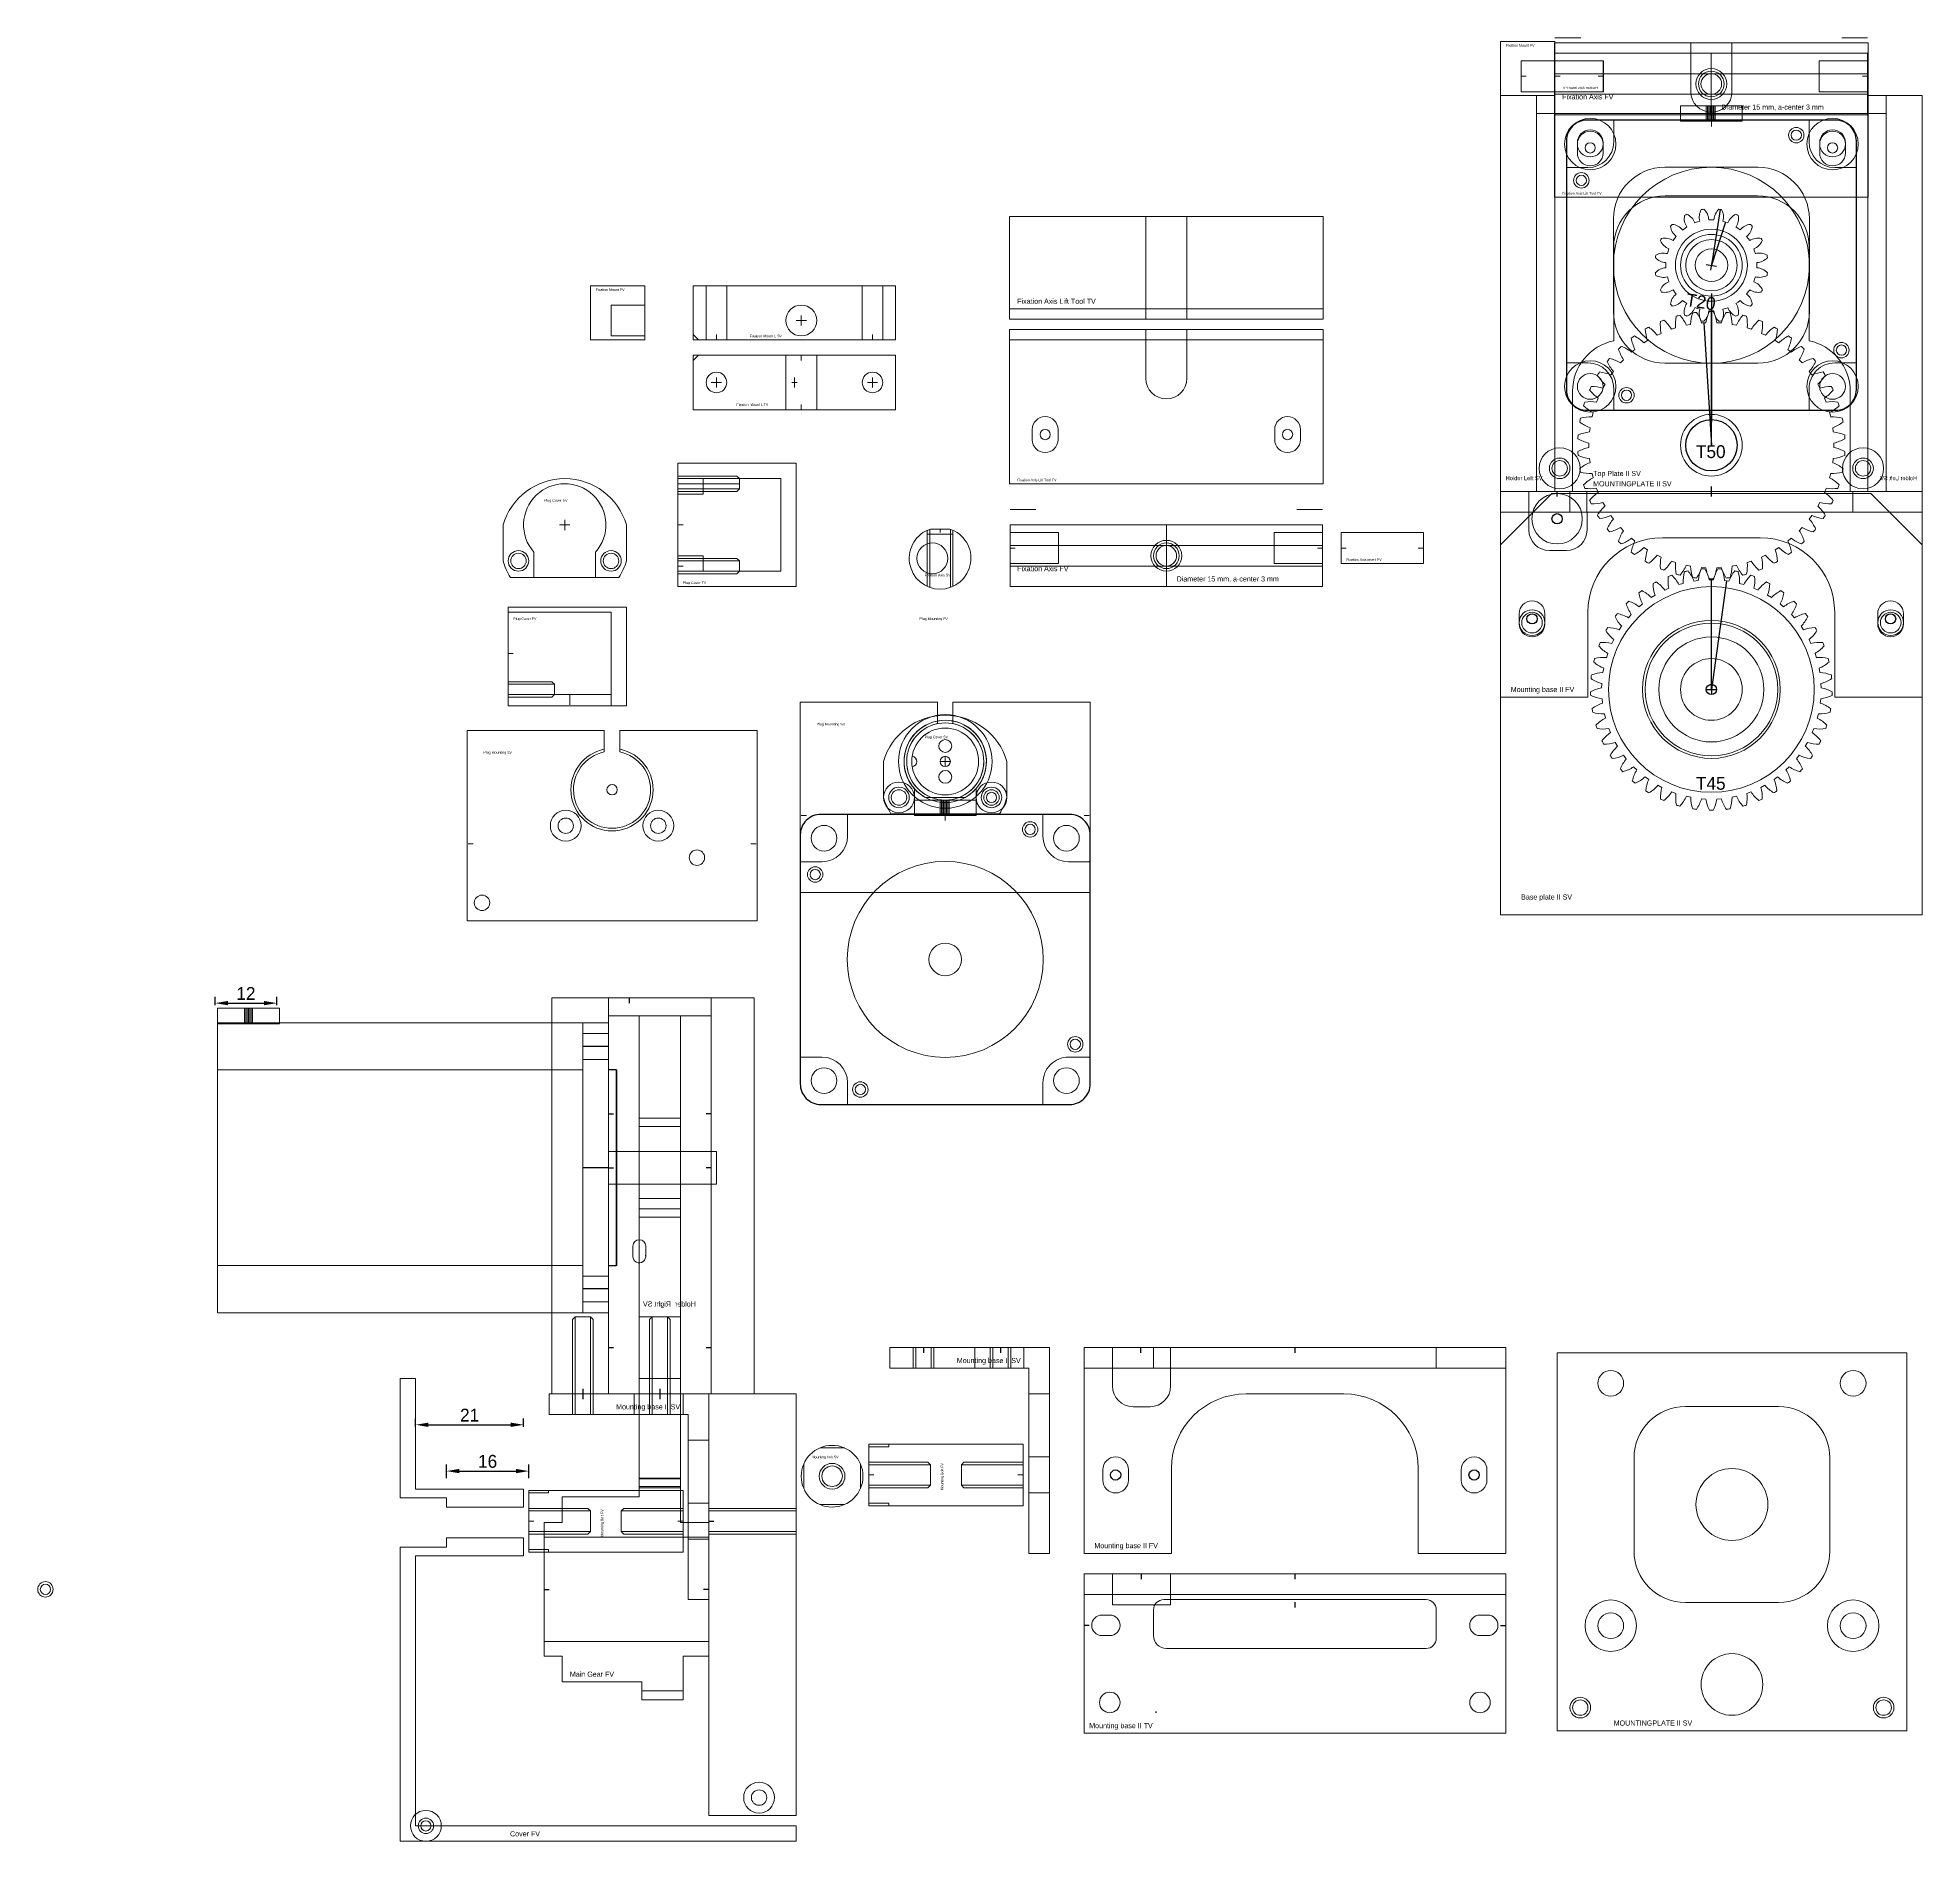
# Model space of a CAD drawing. Header units: millimetres. Extents: x -76 to 528, y -3 to 636.
# Drawn here: x -75.5 to 291, y -3 to 347.8 of the extents above; entities that cross this region are included whole.
import ezdxf

# ---------------------------------------------------------------- set-up
doc = ezdxf.new("R2010")
doc.units = ezdxf.units.MM
for name, color, linetype in [('Dim', 1, 'Continuous'), ('Hulplijn', 3, 'Continuous'), ('Text', 7, 'Continuous')]:
    doc.layers.add(name, color=color, linetype=linetype)
for name, color, linetype, lineweight in [('Inner', 8, 'Continuous', 9), ('Main', 7, 'Continuous', 20), ('Screw', 7, 'Continuous', 20), ('Screw Inner', 8, 'Continuous', 9)]:
    doc.layers.add(name, color=color, linetype=linetype, lineweight=lineweight)
doc.dimstyles.new('ISO-25', dxfattribs={"dimtxt": 2.5, "dimasz": 2.5, "dimexe": 1.25, "dimexo": 0.625, "dimtad": 1, "dimtxsty": 'Standard', "dimcen": 2.5, "dimadec": 0, "dimazin": 0, "dimtfac": 1, "dimtmove": 0, "dimatfit": 3, "dimfxl": 1, "dimarcsym": 0})

# ---------------------------------------------------------------- blocks, each defined once
blk = doc.blocks.new('NEMA 23 STEPPER FV')
at = {"layer": 'Hulplijn'}
for p, q in [((0, 23.57), (5, 23.57)), ((0, 0), (5, 0)), ((0, -23.57), (5, -23.57))]:
    blk.add_line(p, q, dxfattribs=at)
at = {"layer": 'Inner'}
for p, q in [((0, 26.07), (5, 26.07)), ((0, 21.07), (5, 21.07)), ((0, -21.07), (5, -21.07)), ((0, -26.07), (5, -26.07))]:
    blk.add_line(p, q, dxfattribs=at)
at = {"layer": 'Main'}
for p, q in [((5, 28.2), (5, -28.2)), ((5, 19), (76, 19)), ((5, -19), (76, -19)), ((69.25, -28), (69.25, -31)), ((69.5, -28), (69.5, -31)), ((69.75, -28), (69.75, -31)), ((70, -28), (70, -29)), ((76, -28), (70, -28)), ((70, -28), (70, -31)), ((70.25, -28), (70.25, -31)), ((70.5, -28), (70.5, -31)), ((70.75, -28), (70.75, -31)), ((76, -29), (76, -28))]:
    blk.add_line(p, q, dxfattribs=at)
for points in [[(0, -28.2), (76, -28.2), (76, 28.2), (0, 28.2)], [(-1.6, -19.05), (0, -19.05), (0, 19.05), (-1.6, 19.05)], [(-21, -3.175), (0, -3.175), (0, 3.175), (-21, 3.175)], [(76, -31), (64, -31), (64, -28), (76, -28)]]:
    blk.add_lwpolyline(points, close=True, dxfattribs=at)
blk = doc.blocks.new('MAIN GEAR FV')
at = {"layer": 'Hulplijn'}
for p, q in [((0, 13.24), (1, 13.24)), ((-32, 0), (-31, 0)), ((0, 0), (-1, 0))]:
    blk.add_line(p, q, dxfattribs=at)
at = {"layer": 'Inner'}
for p, q in [((-5.5, 19.74), (-13.5, 19.74)), ((-32, 10.15), (0, 10.15)), ((-32, -10.15), (0, -10.15)), ((-13, -19.74), (-5, -19.74))]:
    blk.add_line(p, q, dxfattribs=at)
at = {"layer": 'Main'}
for p, q in [((0, 13), (0, 38)), ((0, 38), (17, 38)), ((17, 38), (17, -44)), ((-13.5, 21.5), (-13.5, 18)), ((-5.5, 21.5), (-13.5, 21.5)), ((-5.5, 21.5), (-5.5, 13)), ((-28.5, 18), (-28.5, 13)), ((-13.5, 18), (-28.5, 18)), ((-32, 13), (-32, -13)), ((-28.5, 13), (-32, 13)), ((0, 13), (-5.5, 13)), ((0, -13), (0, 13)), ((-32, -13), (-28.5, -13)), ((-28.5, -13), (-28.5, -18)), ((-5, -13), (-5, -21.5)), ((-5, -13), (0, -13)), ((0, -44), (0, -13)), ((-28.5, -18), (-13, -18)), ((-13, -18), (-13, -21.5)), ((-13, -21.5), (-5, -21.5)), ((17, -44), (0, -44))]:
    blk.add_line(p, q, dxfattribs=at)
at = {"layer": 'Screw Inner'}
for p, q in [((0, 15.74), (17, 15.74)), ((0, 15.24), (17, 15.24)), ((0, 11.24), (17, 11.24)), ((0, 10.74), (17, 10.74))]:
    blk.add_line(p, q, dxfattribs=at)
at = {"layer": 'Text', "insert": (-27, -16), "char_height": 1, "attachment_point": 1}
blk.add_mtext('Main Gear FV', dxfattribs=at)
blk = doc.blocks.new('T45')
at = {"layer": 'Hulplijn'}
for p, q in [((0, 0), (0, 21.34)), ((2.97, 21.13), (0, 0)), ((-1, 0), (1, 0)), ((0, 1), (0, -1))]:
    blk.add_line(p, q, dxfattribs=at)
at = {"layer": 'Main'}
for points in [[(-10.94, 18.33), (-11.68, 17.87)], [(-8.28, 19.67), (-9.07, 19.32)], [(-5.47, 20.63), (-6.3, 20.39)], [(-2.54, 21.19), (-3.4, 21.07)], [(0.43, 21.34), (-0.43, 21.34)], [(3.4, 21.07), (2.54, 21.19)], [(6.3, 20.39), (5.47, 20.63)], [(9.07, 19.32), (8.28, 19.67)], [(11.68, 17.87), (10.94, 18.33)], [(-13.39, 16.63), (-14.05, 16.07)], [(14.05, 16.07), (13.39, 16.63)], [(-17.45, 12.29), (-17.93, 11.57)], [(-15.57, 14.6), (-16.15, 13.96)], [(16.15, 13.96), (15.57, 14.6)], [(17.93, 11.57), (17.45, 12.29)], [(-18.99, 9.74), (-19.37, 8.97)], [(19.37, 8.97), (18.99, 9.74)], [(-20.94, 4.13), (-21.09, 3.28)], [(-20.16, 7.01), (-20.43, 6.18)], [(20.43, 6.18), (20.16, 7.01)], [(21.09, 3.28), (20.94, 4.13)], [(-21.31, 1.18), (-21.34, 0.31)], [(21.34, 0.31), (21.31, 1.18)], [(-21.27, -1.8), (-21.18, -2.66)], [(21.18, -2.66), (21.27, -1.8)], [(-20.81, -4.74), (-20.6, -5.58)], [(20.6, -5.58), (20.81, -4.74)], [(-19.95, -7.59), (-19.62, -8.4)], [(-18.7, -10.3), (-18.26, -11.04)], [(18.26, -11.04), (18.7, -10.3)], [(19.62, -8.4), (19.95, -7.59)], [(-17.08, -12.8), (-16.55, -13.48)], [(16.55, -13.48), (17.08, -12.8)], [(-15.14, -15.05), (-14.51, -15.65)], [(-12.89, -17.01), (-12.19, -17.52)], [(12.19, -17.52), (12.89, -17.01)], [(14.51, -15.65), (15.14, -15.05)], [(-10.4, -18.64), (-9.64, -19.05)], [(-7.71, -19.91), (-6.89, -20.2)], [(-4.86, -20.78), (-4.01, -20.96)], [(-1.92, -21.26), (-1.06, -21.32)], [(1.06, -21.32), (1.92, -21.26)], [(4.01, -20.96), (4.86, -20.78)], [(6.89, -20.2), (7.71, -19.91)], [(9.64, -19.05), (10.4, -18.64)]]:
    blk.add_lwpolyline(points, dxfattribs=at)
blk.add_circle((0, 0), 6, dxfattribs=at)
for centre, radius, start, end in [((0, 0), 23.5, 109.1266, 110.8734), ((-12.46, 17.07), 7, 28.3736, 47.1888), ((1.52, 21.08), 7, 164.8112, 183.6264), ((0, 0), 23.5, 101.1266, 102.8734), ((-9.96, 18.64), 7, 20.3736, 39.1888), ((4.44, 20.66), 7, 156.8112, 175.6264), ((0, 0), 23.5, 93.1266, 94.8734), ((-7.27, 19.84), 7, 12.3736, 31.1888), ((7.27, 19.84), 7, 148.8112, 167.6264), ((0, 0), 23.5, 85.1266, 86.8734), ((-4.44, 20.66), 7, 4.3736, 23.1888), ((9.96, 18.64), 7, 140.8112, 159.6264), ((0, 0), 23.5, 77.1266, 78.8734), ((-1.52, 21.08), 7, 356.3736, 15.1888), ((12.46, 17.07), 7, 132.8112, 151.6264), ((0, 0), 23.5, 69.1266, 70.8734), ((0, 0), 23.5, 125.1266, 126.8734), ((-7.18, 19.87), 7, 188.8112, 207.6264), ((-16.68, 12.97), 7, 44.3736, 63.1888), ((0, 0), 23.5, 117.1266, 118.8734), ((-4.35, 20.68), 7, 180.8112, 199.6264), ((-14.71, 15.17), 7, 36.3736, 55.1888), ((-1.43, 21.08), 7, 172.8112, 191.6264), ((1.43, 21.08), 7, 348.3736, 7.1888), ((14.71, 15.17), 7, 124.8112, 143.6264), ((0, 0), 23.5, 61.1266, 62.8734), ((4.35, 20.68), 7, 340.3736, 359.1888), ((16.68, 12.97), 7, 116.8112, 135.6264), ((7.18, 19.87), 7, 332.3736, 351.1888), ((0, 0), 23.5, 53.1266, 54.8734), ((0, 0), 23.5, 141.1266, 142.8734), ((-19.61, 7.87), 7, 60.3736, 79.1888), ((0, 0), 23.5, 133.1266, 134.8734), ((-9.88, 18.68), 7, 196.8112, 215.6264), ((-18.32, 10.53), 7, 52.3736, 71.1888), ((18.32, 10.53), 7, 108.8112, 127.6264), ((9.88, 18.68), 7, 324.3736, 343.1888), ((0, 0), 23.5, 45.1266, 46.8734), ((19.61, 7.87), 7, 100.8112, 119.6264), ((0, 0), 23.5, 37.1266, 38.8734), ((0, 0), 23.5, 149.1266, 150.8734), ((-14.65, 15.23), 7, 212.8112, 231.6264), ((-20.51, 5.07), 7, 68.3736, 87.1888), ((-12.38, 17.12), 7, 204.8112, 223.6264), ((12.38, 17.12), 7, 316.3736, 335.1888), ((20.51, 5.07), 7, 92.8112, 111.6264), ((14.65, 15.23), 7, 308.3736, 327.1888), ((0, 0), 23.5, 29.1266, 30.8734), ((0, 0), 23.5, 157.1266, 158.8734), ((-16.62, 13.05), 7, 220.8112, 239.6264), ((-21.02, 2.16), 7, 76.3736, 95.1888), ((21.02, 2.16), 7, 84.8112, 103.6264), ((16.62, 13.05), 7, 300.3736, 319.1888), ((0, 0), 23.5, 21.1266, 22.8734), ((0, 0), 23.5, 165.1266, 166.8734), ((-18.28, 10.6), 7, 228.8112, 247.6264), ((-21.12, -0.78), 7, 84.3736, 103.1888), ((21.12, -0.78), 7, 76.8112, 95.6264), ((18.28, 10.6), 7, 292.3736, 311.1888), ((0, 0), 23.5, 13.1266, 14.8734), ((-20.08, -6.57), 7, 100.3736, 119.1888), ((0, 0), 23.5, 173.1266, 174.8734), ((-19.57, 7.96), 7, 236.8112, 255.6264), ((-20.8, -3.71), 7, 92.3736, 111.1888), ((20.8, -3.71), 7, 68.8112, 87.6264), ((19.57, 7.96), 7, 284.3736, 303.1888), ((20.08, -6.57), 7, 60.8112, 79.6264), ((0, 0), 23.5, 5.1266, 6.8734), ((0, 0), 23.5, 181.1266, 182.8734), ((-20.49, 5.16), 7, 244.8112, 263.6264), ((-18.97, -9.3), 7, 108.3736, 127.1888), ((18.97, -9.3), 7, 52.8112, 71.6264), ((20.49, 5.16), 7, 276.3736, 295.1888), ((0, 0), 23.5, 357.1266, 358.8734), ((0, 0), 23.5, 189.1266, 190.8734), ((-21.01, 2.25), 7, 252.8112, 271.6264), ((-17.49, -11.85), 7, 116.3736, 135.1888), ((0, 0), 23.5, 197.1266, 198.8734), ((17.49, -11.85), 7, 44.8112, 63.6264), ((21.01, 2.25), 7, 268.3736, 287.1888), ((0, 0), 23.5, 341.1266, 342.8734), ((0, 0), 23.5, 349.1266, 350.8734), ((-21.12, -0.69), 7, 260.8112, 279.6264), ((-15.67, -14.17), 7, 124.3736, 143.1888), ((0, 0), 23.5, 205.1266, 206.8734), ((-20.82, -3.62), 7, 268.8112, 287.6264), ((20.82, -3.62), 7, 252.3736, 271.1888), ((15.67, -14.17), 7, 36.8112, 55.6264), ((21.12, -0.69), 7, 260.3736, 279.1888), ((0, 0), 23.5, 333.1266, 334.8734), ((-13.55, -16.22), 7, 132.3736, 151.1888), ((0, 0), 23.5, 213.1266, 214.8734), ((-20.11, -6.49), 7, 276.8112, 295.6264), ((-11.16, -17.94), 7, 140.3736, 159.1888), ((11.16, -17.94), 7, 20.8112, 39.6264), ((20.11, -6.49), 7, 244.3736, 263.1888), ((13.55, -16.22), 7, 28.8112, 47.6264), ((0, 0), 23.5, 325.1266, 326.8734), ((0, 0), 23.5, 221.1266, 222.8734), ((-19.01, -9.22), 7, 284.8112, 303.6264), ((-8.55, -19.32), 7, 148.3736, 167.1888), ((0, 0), 23.5, 229.1266, 230.8734), ((-17.54, -11.78), 7, 292.8112, 311.6264), ((-5.78, -20.32), 7, 156.3736, 175.1888), ((5.78, -20.32), 7, 4.8112, 23.6264), ((17.54, -11.78), 7, 228.3736, 247.1888), ((8.55, -19.32), 7, 12.8112, 31.6264), ((0, 0), 23.5, 309.1266, 310.8734), ((19.01, -9.22), 7, 236.3736, 255.1888), ((0, 0), 23.5, 317.1266, 318.8734), ((0, 0), 23.5, 237.1266, 238.8734), ((-15.73, -14.1), 7, 300.8112, 319.6264), ((-2.9, -20.93), 7, 164.3736, 183.1888), ((0, 0), 23.5, 245.1266, 246.8734), ((-13.62, -16.16), 7, 308.8112, 327.6264), ((0.05, -21.13), 7, 172.3736, 191.1888), ((-11.24, -17.89), 7, 316.8112, 335.6264), ((2.99, -20.92), 7, 180.3736, 199.1888), ((-8.64, -19.28), 7, 324.8112, 343.6264), ((5.87, -20.3), 7, 188.3736, 207.1888), ((-5.87, -20.3), 7, 332.8112, 351.6264), ((8.64, -19.28), 7, 196.3736, 215.1888), ((-2.99, -20.92), 7, 340.8112, 359.6264), ((11.24, -17.89), 7, 204.3736, 223.1888), ((-0.05, -21.13), 7, 348.8112, 7.6264), ((13.62, -16.16), 7, 212.3736, 231.1888), ((0, 0), 23.5, 293.1266, 294.8734), ((2.9, -20.93), 7, 356.8112, 15.6264), ((15.73, -14.1), 7, 220.3736, 239.1888), ((0, 0), 23.5, 301.1266, 302.8734), ((0, 0), 23.5, 253.1266, 254.8734), ((0, 0), 23.5, 261.1266, 262.8734), ((0, 0), 23.5, 269.1266, 270.8734), ((0, 0), 23.5, 277.1266, 278.8734), ((0, 0), 23.5, 285.1266, 286.8734)]:
    blk.add_arc(centre, radius, start, end, dxfattribs=at)
at = {"layer": 'Text', "insert": (-3, -17), "char_height": 2.5, "width": 10, "attachment_point": 1}
blk.add_mtext('T45', dxfattribs=at)
blk = doc.blocks.new('BASE PLATE II SV')
at = {"layer": 'DEFPOINTS', "color": 0, "linetype": 'ByBlock'}
for p in [(-31, 38.14), (0, 38), (31, 38.14), (31, 38.14), (41, 28.14), (0, 20), (37.38, 14.72), (-35, 13)]:
    blk.add_point(p, dxfattribs=at)
at = {"layer": 'Hulplijn'}
for p, q in [((-1, 0), (1, 0)), ((0, 1), (0, -1))]:
    blk.add_line(p, q, dxfattribs=at)
blk.add_circle((0, 0), 1, dxfattribs=at)
at = {"layer": 'Main'}
for p, q in [((-31, 38.14), (-41, 28.14)), ((-31, 38.14), (31, 38.14)), ((31, 38.14), (41, 28.14)), ((-41, -43.86), (-41, 28.14)), ((41, 28.14), (41, -43.86)), ((41, -43.86), (-41, -43.86))]:
    blk.add_line(p, q, dxfattribs=at)
for centre, radius in [((-30, 33.19), 4.9), ((0, 0), 20), ((0, 0), 10.21)]:
    blk.add_circle(centre, radius, dxfattribs=at)
at = {"layer": 'Screw'}
for centre, radius in [((-34.88, 13), 2.5), ((-34.88, 13), 2), ((34.88, 13), 2.5), ((34.88, 13), 2), ((0, 0), 13.4), ((0, 0), 12.9)]:
    blk.add_circle(centre, radius, dxfattribs=at)
at = {"layer": 'Hulplijn'}
blk.add_blockref('T45', (0, 0), dxfattribs=at)
at = {"layer": 'Text', "insert": (-37, -39.86), "char_height": 1, "attachment_point": 1}
blk.add_mtext('Base plate II SV', dxfattribs=at)
blk = doc.blocks.new('T50')
at = {"layer": 'Hulplijn'}
for p, q in [((0, 0), (0, 26)), ((-1.5, 23.79), (0, 0))]:
    blk.add_line(p, q, dxfattribs=at)
blk.add_circle((0, 0), 5, dxfattribs=at)
at = {"layer": 'Main'}
for p, q in [((-7.76, 22.54), (-6.97, 22.8)), ((-4.88, 23.34), (-4.06, 23.5)), ((-1.91, 23.77), (-1.08, 23.82)), ((1.08, 23.82), (1.91, 23.77)), ((4.06, 23.5), (4.88, 23.34)), ((6.97, 22.8), (7.76, 22.54)), ((-15.52, 18.1), (-14.87, 18.64)), ((-13.13, 19.9), (-12.42, 20.35)), ((-10.53, 21.39), (-9.77, 21.75)), ((9.77, 21.75), (10.53, 21.39)), ((12.42, 20.35), (13.13, 19.9)), ((14.87, 18.64), (15.52, 18.1)), ((-17.67, 16.01), (-17.09, 16.62)), ((17.09, 16.62), (17.67, 16.01)), ((-21.09, 11.12), (-20.69, 11.85)), ((-19.53, 13.67), (-19.04, 14.35)), ((19.04, 14.35), (19.53, 13.67)), ((20.69, 11.85), (21.09, 11.12)), ((-22.32, 8.39), (-22.01, 9.17)), ((22.01, 9.17), (22.32, 8.39)), ((-23.2, 5.52), (-22.99, 6.33)), ((22.99, 6.33), (23.2, 5.52)), ((-23.84, -0.42), (-23.84, 0.42)), ((-23.7, 2.57), (-23.6, 3.4)), ((23.6, 3.4), (23.7, 2.57)), ((23.84, 0.42), (23.84, -0.42)), ((-23.6, -3.4), (-23.7, -2.57)), ((23.7, -2.57), (23.6, -3.4)), ((-22.99, -6.33), (-23.2, -5.52)), ((23.2, -5.52), (22.99, -6.33)), ((-22.01, -9.17), (-22.32, -8.39)), ((22.32, -8.39), (22.01, -9.17)), ((-20.69, -11.85), (-21.09, -11.12)), ((-19.04, -14.35), (-19.53, -13.67)), ((19.53, -13.67), (19.04, -14.35)), ((21.09, -11.12), (20.69, -11.85)), ((-17.09, -16.62), (-17.67, -16.01)), ((-14.87, -18.64), (-15.52, -18.1)), ((15.52, -18.1), (14.87, -18.64)), ((17.67, -16.01), (17.09, -16.62)), ((-12.42, -20.35), (-13.13, -19.9)), ((-9.77, -21.75), (-10.53, -21.39)), ((10.53, -21.39), (9.77, -21.75)), ((13.13, -19.9), (12.42, -20.35)), ((-6.97, -22.8), (-7.76, -22.54)), ((-4.06, -23.5), (-4.88, -23.34)), ((-1.08, -23.82), (-1.91, -23.77)), ((1.91, -23.77), (1.08, -23.82)), ((4.88, -23.34), (4.06, -23.5)), ((7.76, -22.54), (6.97, -22.8))]:
    blk.add_line(p, q, dxfattribs=at)
for centre, radius, start, end in [((3.94, 23.15), 8, 161.0516, 177.5029), ((0, 0), 26, 96.374, 98.026), ((-9.57, 21.44), 8, 16.8971, 33.3484), ((6.81, 22.47), 8, 153.8516, 170.3029), ((0, 0), 26, 89.174, 90.826), ((-6.81, 22.47), 8, 9.6971, 26.1484), ((9.57, 21.44), 8, 146.6516, 163.1029), ((0, 0), 26, 81.974, 83.626), ((-3.94, 23.15), 8, 2.4971, 18.9484), ((0, 0), 26, 117.974, 119.626), ((-4.86, 22.97), 8, 182.6516, 199.1029), ((-16.79, 16.41), 8, 38.4971, 54.9484), ((-1.94, 23.4), 8, 175.4516, 191.9029), ((0, 0), 26, 110.774, 112.426), ((-14.6, 18.39), 8, 31.2971, 47.7484), ((1, 23.46), 8, 168.2516, 184.7029), ((0, 0), 26, 103.574, 105.226), ((-12.18, 20.07), 8, 24.0971, 40.5484), ((12.18, 20.07), 8, 139.4516, 155.9029), ((0, 0), 26, 74.774, 76.426), ((-1, 23.46), 8, 355.2971, 11.7484), ((14.6, 18.39), 8, 132.2516, 148.7029), ((0, 0), 26, 67.574, 69.226), ((1.94, 23.4), 8, 348.0971, 4.5484), ((16.79, 16.41), 8, 125.0516, 141.5029), ((0, 0), 26, 60.374, 62.026), ((4.86, 22.97), 8, 340.8971, 357.3484), ((0, 0), 26, 132.374, 134.026), ((-10.42, 21.04), 8, 197.0516, 213.5029), ((-20.34, 11.72), 8, 52.8971, 69.3484), ((0, 0), 26, 125.174, 126.826), ((-7.7, 22.18), 8, 189.8516, 206.3029), ((-18.72, 14.18), 8, 45.6971, 62.1484), ((18.72, 14.18), 8, 117.8516, 134.3029), ((7.7, 22.18), 8, 333.6971, 350.1484), ((0, 0), 26, 53.174, 54.826), ((20.34, 11.72), 8, 110.6516, 127.1029), ((10.42, 21.04), 8, 326.4971, 342.9484), ((0, 0), 26, 45.974, 47.626), ((0, 0), 26, 139.574, 141.226), ((-12.98, 19.57), 8, 204.2516, 220.7029), ((-21.65, 9.08), 8, 60.0971, 76.5484), ((21.65, 9.08), 8, 103.4516, 119.9029), ((12.98, 19.57), 8, 319.2971, 335.7484), ((0, 0), 26, 38.774, 40.426), ((0, 0), 26, 153.974, 155.626), ((-23.23, 3.41), 8, 74.4971, 90.9484), ((0, 0), 26, 146.774, 148.426), ((-15.33, 17.79), 8, 211.4516, 227.9029), ((-22.62, 6.29), 8, 67.2971, 83.7484), ((22.62, 6.29), 8, 96.2516, 112.7029), ((15.33, 17.79), 8, 312.0971, 328.5484), ((23.23, 3.41), 8, 89.0516, 105.5029), ((0, 0), 26, 31.574, 33.226), ((0, 0), 26, 24.374, 26.026), ((0, 0), 26, 161.174, 162.826), ((-19.27, 13.42), 8, 225.8516, 242.3029), ((-23.48, 0.47), 8, 81.6971, 98.1484), ((-17.43, 15.73), 8, 218.6516, 235.1029), ((17.43, 15.73), 8, 304.8971, 321.3484), ((23.48, 0.47), 8, 81.8516, 98.3029), ((19.27, 13.42), 8, 297.6971, 314.1484), ((0, 0), 26, 17.174, 18.826), ((0, 0), 26, 168.374, 170.026), ((-20.8, 10.9), 8, 233.0516, 249.5029), ((-23.35, -2.48), 8, 88.8971, 105.3484), ((23.35, -2.48), 8, 74.6516, 91.1029), ((20.8, 10.9), 8, 290.4971, 306.9484), ((0, 0), 26, 9.974, 11.626), ((0, 0), 26, 175.574, 177.226), ((-22, 8.2), 8, 240.2516, 256.7029), ((-22.85, -5.38), 8, 96.0971, 112.5484), ((22.85, -5.38), 8, 67.4516, 83.9029), ((22, 8.2), 8, 283.2971, 299.7484), ((0, 0), 26, 2.774, 4.426), ((-22, -8.2), 8, 103.2971, 119.7484), ((0, 0), 26, 182.774, 184.426), ((-22.85, 5.38), 8, 247.4516, 263.9029), ((-20.8, -10.9), 8, 110.4971, 126.9484), ((20.8, -10.9), 8, 53.0516, 69.5029), ((22.85, 5.38), 8, 276.0971, 292.5484), ((22, -8.2), 8, 60.2516, 76.7029), ((0, 0), 26, 355.574, 357.226), ((0, 0), 26, 189.974, 191.626), ((-23.35, 2.48), 8, 254.6516, 271.1029), ((-19.27, -13.42), 8, 117.6971, 134.1484), ((19.27, -13.42), 8, 45.8516, 62.3029), ((23.35, 2.48), 8, 268.8971, 285.3484), ((0, 0), 26, 348.374, 350.026), ((0, 0), 26, 197.174, 198.826), ((-23.48, -0.47), 8, 261.8516, 278.3029), ((-17.43, -15.73), 8, 124.8971, 141.3484), ((0, 0), 26, 204.374, 206.026), ((17.43, -15.73), 8, 38.6516, 55.1029), ((23.48, -0.47), 8, 261.6971, 278.1484), ((0, 0), 26, 333.974, 335.626), ((0, 0), 26, 341.174, 342.826), ((-23.23, -3.41), 8, 269.0516, 285.5029), ((-15.33, -17.79), 8, 132.0971, 148.5484), ((0, 0), 26, 211.574, 213.226), ((-22.62, -6.29), 8, 276.2516, 292.7029), ((-12.98, -19.57), 8, 139.2971, 155.7484), ((12.98, -19.57), 8, 24.2516, 40.7029), ((22.62, -6.29), 8, 247.2971, 263.7484), ((15.33, -17.79), 8, 31.4516, 47.9029), ((23.23, -3.41), 8, 254.4971, 270.9484), ((0, 0), 26, 326.774, 328.426), ((0, 0), 26, 218.774, 220.426), ((-21.65, -9.08), 8, 283.4516, 299.9029), ((-10.42, -21.04), 8, 146.4971, 162.9484), ((-20.34, -11.72), 8, 290.6516, 307.1029), ((20.34, -11.72), 8, 232.8971, 249.3484), ((10.42, -21.04), 8, 17.0516, 33.5029), ((21.65, -9.08), 8, 240.0971, 256.5484), ((0, 0), 26, 319.574, 321.226), ((0, 0), 26, 225.974, 227.626), ((-7.7, -22.18), 8, 153.6971, 170.1484), ((0, 0), 26, 233.174, 234.826), ((-18.72, -14.18), 8, 297.8516, 314.3029), ((-4.86, -22.97), 8, 160.8971, 177.3484), ((-16.79, -16.41), 8, 305.0516, 321.5029), ((-1.94, -23.4), 8, 168.0971, 184.5484), ((1.94, -23.4), 8, 355.4516, 11.9029), ((16.79, -16.41), 8, 218.4971, 234.9484), ((4.86, -22.97), 8, 2.6516, 19.1029), ((18.72, -14.18), 8, 225.6971, 242.1484), ((7.7, -22.18), 8, 9.8516, 26.3029), ((0, 0), 26, 305.174, 306.826), ((0, 0), 26, 312.374, 314.026), ((0, 0), 26, 240.374, 242.026), ((0, 0), 26, 247.574, 249.226), ((-14.6, -18.39), 8, 312.2516, 328.7029), ((1, -23.46), 8, 175.2971, 191.7484), ((0, 0), 26, 254.774, 256.426), ((-12.18, -20.07), 8, 319.4516, 335.9029), ((3.94, -23.15), 8, 182.4971, 198.9484), ((-9.57, -21.44), 8, 326.6516, 343.1029), ((6.81, -22.47), 8, 189.6971, 206.1484), ((-6.81, -22.47), 8, 333.8516, 350.3029), ((9.57, -21.44), 8, 196.8971, 213.3484), ((-3.94, -23.15), 8, 341.0516, 357.5029), ((12.18, -20.07), 8, 204.0971, 220.5484), ((0, 0), 26, 283.574, 285.226), ((-1, -23.46), 8, 348.2516, 4.7029), ((14.6, -18.39), 8, 211.2971, 227.7484), ((0, 0), 26, 290.774, 292.426), ((0, 0), 26, 297.974, 299.626), ((0, 0), 26, 261.974, 263.626), ((0, 0), 26, 269.174, 270.826), ((0, 0), 26, 276.374, 278.026)]:
    blk.add_arc(centre, radius, start, end, dxfattribs=at)
at = {"layer": 'Hulplijn', "insert": (-3, 0), "char_height": 2.5, "width": 10, "attachment_point": 1}
blk.add_mtext('T50', dxfattribs=at)
blk = doc.blocks.new('NEMA 23 STEPPER TV')
at = {"layer": 'Hulplijn', "linetype": 'Continuous', "lineweight": 0}
blk.add_line((0, -28.2), (0, -27), dxfattribs=at)
at = {"layer": 'Inner'}
for p, q in [((-19, 24), (-19, 28.2)), ((19, 24), (19, 28.2)), ((-24, 19), (-28.2, 19)), ((24, 19), (28.2, 19)), ((-24, -19), (-28.2, -19)), ((24, -19), (28.2, -19)), ((-19, -24), (-19, -28.2)), ((19, -24), (19, -28.2))]:
    blk.add_line(p, q, dxfattribs=at)
for centre, start, end in [((-24, 24), 270, 0), ((24, 24), 180, 270), ((-24, -24), 0, 90), ((24, -24), 90, 180)]:
    blk.add_arc(centre, 5, start, end, dxfattribs=at)
at = {"layer": 'Main'}
for p, q in [((-0.75, -31), (-0.75, -28)), ((-0.5, -31), (-0.5, -28)), ((-0.25, -31), (-0.25, -28)), ((0, -31), (0, -28)), ((0.25, -31), (0.25, -28)), ((0.5, -31), (0.5, -28)), ((0.75, -31), (0.75, -28)), ((1, -31), (1, -28))]:
    blk.add_line(p, q, dxfattribs=at)
blk.add_lwpolyline([(-6, -28), (6, -28), (6, -31), (-6, -31)], close=True, dxfattribs=at)
for centre, radius in [((-23.57, 23.57), 2.5), ((23.57, 23.57), 2.5), ((0, 0), 19.05), ((0, 0), 3.17), ((-23.57, -23.57), 2.5), ((23.57, -23.57), 2.5)]:
    blk.add_circle(centre, radius, dxfattribs=at)
at = {"layer": 'Screw Inner'}
for centre, radius in [((16.51, 25.29), 1.5), ((16.51, 25.29), 1), ((-25.29, 16.51), 1.5), ((-25.29, 16.51), 1), ((25.29, -16.51), 1.5), ((25.29, -16.51), 1), ((-16.51, -25.29), 1.5), ((-16.51, -25.29), 1)]:
    blk.add_circle(centre, radius, dxfattribs=at)
at = {"layer": 'Text'}
blk.add_lwpolyline([(-24.2, -28.2), (24.2, -28.2, 0.414214), (28.2, -24.2), (28.2, 24.2, 0.414214), (24.2, 28.2), (-24.2, 28.2, 0.414214), (-28.2, 24.2), (-28.2, -24.2, 0.414214)], format="xyb", close=True, dxfattribs=at)
blk = doc.blocks.new('MOUNTING BASE II FV')
at = {"layer": 'Hulplijn'}
for p, q in [((-30.98, -1), (-30.98, 0)), ((-1, 0), (-1, -1))]:
    blk.add_line(p, q, dxfattribs=at)
for centre in [(-35.86, -24.76), (-35.86, -24.76), (33.86, -24.76)]:
    blk.add_circle(centre, 1, dxfattribs=at)
at = {"layer": 'Inner'}
for p, q in [((-36.5, -4), (-36.5, 0)), ((-35.98, 0.02), (-35.98, 0)), ((-28.5, -4), (-28.5, 0)), ((-25.18, -4), (-25.18, 0)), ((26.5, -4), (26.5, 0))]:
    blk.add_line(p, q, dxfattribs=at)
at = {"layer": 'Main'}
for p, q in [((-42, 0), (40, 0)), ((-42, -40), (-42, 0)), ((40, 0), (40, -40)), ((-42, -4), (40, -4)), ((-36.48, -4), (-36.48, -7.48)), ((-25.16, -7.48), (-25.16, -4)), ((-10.5, -9), (8.5, -9)), ((-32.48, -11.48), (-29.16, -11.48)), ((-38.36, -23.76), (-38.36, -25.76)), ((-33.36, -23.76), (-33.36, -25.76)), ((-25, -40), (-25, -23.5)), ((23, -40), (23, -23.5)), ((31.36, -23.76), (31.36, -25.76)), ((36.36, -23.76), (36.36, -25.76)), ((-42, -40), (-26.4, -40)), ((-26.7, -40), (-25, -40)), ((23, -40), (40, -40))]:
    blk.add_line(p, q, dxfattribs=at)
for centre, radius, start, end in [((-32.48, -7.48), 4, 180, 270), ((-29.16, -7.48), 4, 270, 0), ((-10.5, -23.5), 14.5, 90, 180), ((8.5, -23.5), 14.5, 0, 90), ((-35.86, -23.76), 2.5, 0, 180), ((33.86, -23.76), 2.5, 0, 180), ((-35.86, -25.76), 2.5, 180, 0), ((33.86, -25.76), 2.5, 180, 0)]:
    blk.add_arc(centre, radius, start, end, dxfattribs=at)
at = {"layer": 'Text', "insert": (-40, -38), "char_height": 1, "attachment_point": 1}
blk.add_mtext('Mounting base II FV', dxfattribs=at)
blk = doc.blocks.new('MOUNTING BASE II TV')
at = {"color": 0, "linetype": 'ByBlock', "lineweight": -2}
for p, q in [((-17.38, 0), (-14.75, 0)), ((-4.62, 0), (-8.25, 0)), ((-2.38, 0), (0.25, 0)), ((-41, -9.62), (-41, -13.25)), ((-41, -14.62), (-41, -21.25))]:
    blk.add_line(p, q, dxfattribs=at)
at = {"layer": 'DEFPOINTS', "color": 0, "linetype": 'ByBlock'}
for p in [(-18, 0), (-4, 0), (-3, 0), (-4, -5.5), (-41, -9), (-27, -9), (-27, -9.75), (-41, -14), (-3, -14), (27, -14)]:
    blk.add_point(p, dxfattribs=at)
at = {"layer": 'Dim'}
blk.add_line((-27, -27), (-27, -26.75), dxfattribs=at)
at = {"layer": 'Hulplijn'}
for p, q in [((-29.85, -1), (-29.85, 0)), ((0, 0), (0, -1)), ((0, 0), (0, -1)), ((0, -5.5), (0, -6.5)), ((-40, -10), (-41, -10)), ((40, -10), (41, -10))]:
    blk.add_line(p, q, dxfattribs=at)
at = {"layer": 'Inner'}
blk.add_line((41, -4), (-41, -4), dxfattribs=at)
at = {"layer": 'Main'}
for p, q in [((41, 0), (-41, 0)), ((-41, 0), (-41, -31)), ((-35.5, 0), (-35.5, -6)), ((-24.2, 0), (-24.2, -6)), ((41, -31), (41, 0)), ((-35.5, -6), (-24.2, -6)), ((-27.5, -12), (-27.5, -7)), ((25.5, -5), (-25.5, -5)), ((27.5, -12.5), (27.5, -7)), ((25.5, -14.5), (-25, -14.5)), ((-41, -31), (41, -31))]:
    blk.add_line(p, q, dxfattribs=at)
at = {"layer": 'Main', "linetype": 'Continuous', "lineweight": 0}
for p, q in [((-37.5, -8), (-36, -8)), ((37.5, -8), (36, -8)), ((-37.5, -12), (-36, -12)), ((37.5, -12), (36, -12))]:
    blk.add_line(p, q, dxfattribs=at)
at = {"layer": 'Main'}
for centre in [(-36, -25), (36, -25)]:
    blk.add_circle(centre, 2, dxfattribs=at)
for centre, radius, start, end in [((-25.5, -7), 2, 90, 180), ((25.5, -7), 2, 0, 90), ((-37.5, -10), 2, 90, 270), ((-36, -10), 2, 270, 90), ((36, -10), 2, 90, 270), ((37.5, -10), 2, 270, 90), ((-25, -12), 2.5, 180, 270), ((25.5, -12.5), 2, 270, 0)]:
    blk.add_arc(centre, radius, start, end, dxfattribs=at)
at = {"layer": 'Text', "insert": (-40, -29), "char_height": 1, "attachment_point": 1}
blk.add_mtext('Mounting base II TV', dxfattribs=at)
blk = doc.blocks.new('T20')
at = {"layer": 'Hulplijn'}
for p, q in [((0, 11), (0, 0)), ((1.38, 8.73), (0, 0)), ((-1, 0), (1, 0)), ((0, 1), (0, -1))]:
    blk.add_line(p, q, dxfattribs=at)
at = {"layer": 'Main'}
for p, q in [((-4.46, 7.65), (-4.01, 7.88)), ((-3.56, 8.11), (-4.01, 7.88)), ((-1.88, 8.65), (-1.38, 8.73)), ((-0.89, 8.81), (-1.38, 8.73)), ((0.89, 8.81), (1.38, 8.73)), ((1.88, 8.65), (1.38, 8.73)), ((3.56, 8.11), (4.01, 7.88)), ((4.46, 7.65), (4.01, 7.88)), ((-8.11, 3.56), (-7.88, 4.01)), ((-7.65, 4.46), (-7.88, 4.01)), ((-6.61, 5.89), (-6.25, 6.25)), ((-5.89, 6.61), (-6.25, 6.25)), ((5.89, 6.61), (6.25, 6.25)), ((6.61, 5.89), (6.25, 6.25)), ((7.65, 4.46), (7.88, 4.01)), ((8.11, 3.56), (7.88, 4.01)), ((-8.81, 0.89), (-8.73, 1.38)), ((-8.65, 1.88), (-8.73, 1.38)), ((8.65, 1.88), (8.73, 1.38)), ((8.81, 0.89), (8.73, 1.38)), ((-8.81, -0.89), (-8.73, -1.38)), ((-8.65, -1.88), (-8.73, -1.38)), ((-8.11, -3.56), (-7.88, -4.01)), ((8.11, -3.56), (7.88, -4.01)), ((8.65, -1.88), (8.73, -1.38)), ((8.81, -0.89), (8.73, -1.38)), ((-7.65, -4.46), (-7.88, -4.01)), ((-6.61, -5.89), (-6.25, -6.25)), ((-5.89, -6.61), (-6.25, -6.25)), ((5.89, -6.61), (6.25, -6.25)), ((6.61, -5.89), (6.25, -6.25)), ((7.65, -4.46), (7.88, -4.01)), ((-4.46, -7.65), (-4.01, -7.88)), ((-3.56, -8.11), (-4.01, -7.88)), ((-1.88, -8.65), (-1.38, -8.73)), ((-0.89, -8.81), (-1.38, -8.73)), ((0.89, -8.81), (1.38, -8.73)), ((1.88, -8.65), (1.38, -8.73)), ((3.56, -8.11), (4.01, -7.88)), ((4.46, -7.65), (4.01, -7.88))]:
    blk.add_line(p, q, dxfattribs=at)
blk.add_circle((0, 0), 5, dxfattribs=at)
for centre, radius, start, end in [((2.1, 9.13), 3, 141.523, 186.134), ((0, 0), 11, 88.6921, 91.3079), ((-2.1, 9.13), 3, 353.866, 38.477), ((0, 0), 11, 124.6921, 127.3079), ((-3.67, 8.62), 3, 177.523, 222.134), ((-7.06, 6.15), 3, 29.866, 74.477), ((-0.83, 9.33), 3, 159.523, 204.134), ((0, 0), 11, 106.6921, 109.3079), ((-4.82, 8.04), 3, 11.866, 56.477), ((4.82, 8.04), 3, 123.523, 168.134), ((0, 0), 11, 70.6921, 73.3079), ((0.83, 9.33), 3, 335.866, 20.477), ((7.06, 6.15), 3, 105.523, 150.134), ((3.67, 8.62), 3, 317.866, 2.477), ((0, 0), 11, 52.6921, 55.3079), ((-9.33, 0.83), 3, 65.866, 110.477), ((0, 0), 11, 142.6921, 145.3079), ((-6.15, 7.06), 3, 195.523, 240.134), ((-8.62, 3.67), 3, 47.866, 92.477), ((8.62, 3.67), 3, 87.523, 132.134), ((6.15, 7.06), 3, 299.866, 344.477), ((9.33, 0.83), 3, 69.523, 114.134), ((0, 0), 11, 34.6921, 37.3079), ((-9.13, -2.1), 3, 83.866, 128.477), ((0, 0), 11, 178.6921, 181.3079), ((0, 0), 11, 160.6921, 163.3079), ((-8.04, 4.82), 3, 213.523, 258.134), ((8.04, 4.82), 3, 281.866, 326.477), ((9.13, -2.1), 3, 51.523, 96.134), ((0, 0), 11, 16.6921, 19.3079), ((0, 0), 11, 358.6921, 1.3079), ((-9.13, 2.1), 3, 231.523, 276.134), ((-8.04, -4.82), 3, 101.866, 146.477), ((0, 0), 11, 196.6921, 199.3079), ((-9.33, -0.83), 3, 249.523, 294.134), ((9.33, -0.83), 3, 245.866, 290.477), ((8.04, -4.82), 3, 33.523, 78.134), ((9.13, 2.1), 3, 263.866, 308.477), ((0, 0), 11, 340.6921, 343.3079), ((-6.15, -7.06), 3, 119.866, 164.477), ((0, 0), 11, 214.6921, 217.3079), ((-8.62, -3.67), 3, 267.523, 312.134), ((-3.67, -8.62), 3, 137.866, 182.477), ((3.67, -8.62), 3, 357.523, 42.134), ((8.62, -3.67), 3, 227.866, 272.477), ((6.15, -7.06), 3, 15.523, 60.134), ((0, 0), 11, 322.6921, 325.3079), ((0, 0), 11, 232.6921, 235.3079), ((-7.06, -6.15), 3, 285.523, 330.134), ((-0.83, -9.33), 3, 155.866, 200.477), ((0, 0), 11, 250.6921, 253.3079), ((-4.82, -8.04), 3, 303.523, 348.134), ((2.1, -9.13), 3, 173.866, 218.477), ((-2.1, -9.13), 3, 321.523, 6.134), ((4.82, -8.04), 3, 191.866, 236.477), ((0, 0), 11, 286.6921, 289.3079), ((0.83, -9.33), 3, 339.523, 24.134), ((7.06, -6.15), 3, 209.866, 254.477), ((0, 0), 11, 304.6921, 307.3079), ((0, 0), 11, 268.6921, 271.3079)]:
    blk.add_arc(centre, radius, start, end, dxfattribs=at)
at = {"layer": 'Main', "insert": (-3.78, -6.1), "char_height": 2.5, "width": 8, "attachment_point": 1}
blk.add_mtext('T20', dxfattribs=at)
blk = doc.blocks.new('TOP PLATE II SV')
at = {"layer": 'DEFPOINTS', "color": 0, "linetype": 'ByBlock'}
for p in [(1, 73.5), (67, 73.5)]:
    blk.add_point(p, dxfattribs=at)
at = {"layer": 'Hulplijn'}
blk.add_line((34, 0), (34, 1), dxfattribs=at)
at = {"layer": 'Inner'}
for p, q in [((25, 57.5), (43, 57.5)), ((15, 29.3), (15, 47.5)), ((53, 29.3), (53, 47.5)), ((7, 0), (7, 19.5)), ((61, 19.5), (61, 0))]:
    blk.add_line(p, q, dxfattribs=at)
for centre in [(34, 44), (34, 9)]:
    blk.add_circle(centre, 6, dxfattribs=at)
for centre, start, end in [((25, 47.5), 90, 180), ((43, 47.5), 0, 90), ((17, 19.5), 101.537, 180), ((51, 19.5), 0, 78.463)]:
    blk.add_arc(centre, 10, start, end, dxfattribs=at)
at = {"layer": 'Main'}
for p, q in [((68, 73.5), (0, 73.5)), ((0, 73.5), (0, 0)), ((68, 0), (68, 73.5)), ((0, 0), (68, 0))]:
    blk.add_line(p, q, dxfattribs=at)
for centre, radius in [((10.43, 67.57), 5), ((10.43, 67.57), 2.5), ((57.57, 67.57), 5), ((57.57, 67.57), 2.5), ((4.5, 4.5), 4), ((63.5, 4.5), 4), ((4.5, 4.5), 2), ((63.5, 4.5), 2)]:
    blk.add_circle(centre, radius, dxfattribs=at)
at = {"layer": 'Text', "insert": (11, 4), "char_height": 1, "attachment_point": 1}
blk.add_mtext('Top Plate II SV', dxfattribs=at)
blk = doc.blocks.new('MOUNTINGPLATE II SV')
at = {"layer": 'DEFPOINTS', "color": 0, "linetype": 'ByBlock'}
for p in [(-33, 28.5), (33, 28.5)]:
    blk.add_point(p, dxfattribs=at)
at = {"layer": 'Inner'}
for p, q in [((-9.05, 19.05), (9.05, 19.05)), ((-19.05, -9.05), (-19.05, 9.05)), ((19.05, -9.05), (19.05, 9.05)), ((-9.05, -19.05), (9.05, -19.05))]:
    blk.add_line(p, q, dxfattribs=at)
for centre, start, end in [((-9.05, 9.05), 90, 180), ((9.05, 9.05), 0, 90), ((-9.05, -9.05), 180, 270), ((9.05, -9.05), 270, 0)]:
    blk.add_arc(centre, 10, start, end, dxfattribs=at)
at = {"layer": 'Main'}
for p, q in [((34, 29.5), (-34, 29.5)), ((-34, 29.5), (-34, -44)), ((34, -44), (34, 29.5)), ((-34, -44), (34, -44))]:
    blk.add_line(p, q, dxfattribs=at)
for centre, radius in [((-23.57, 23.57), 2.5), ((23.57, 23.57), 2.5), ((0, 0), 7), ((-23.57, -23.57), 5), ((-23.57, -23.57), 2.5), ((23.57, -23.57), 5), ((23.57, -23.57), 2.5), ((0, -35), 6)]:
    blk.add_circle(centre, radius, dxfattribs=at)
at = {"layer": 'Screw Inner'}
for centre, radius in [((-29.5, -39.5), 2), ((-29.5, -39.5), 1.5), ((29.5, -39.5), 2), ((29.5, -39.5), 1.5)]:
    blk.add_circle(centre, radius, dxfattribs=at)
at = {"layer": 'Text', "insert": (-23, -42), "char_height": 1, "attachment_point": 1}
blk.add_mtext('MOUNTINGPLATE II SV', dxfattribs=at)
blk = doc.blocks.new('STEUN L SV')
at = {"layer": 'Inner'}
blk.add_line((0, 0), (0, 77), dxfattribs=at)
at = {"layer": 'Main'}
for p, q in [((-7, 0), (-7, 77)), ((-7, 77), (3.6, 77)), ((3.6, 0), (3.6, 77)), ((3.6, 0), (-7, 0))]:
    blk.add_line(p, q, dxfattribs=at)
at = {"layer": 'Text', "insert": (-6, 3), "char_height": 0.8, "attachment_point": 1}
blk.add_mtext('Holder Left SV', dxfattribs=at)
blk = doc.blocks.new('GEARASSEMBLY SV')
at = {"layer": 'Hulplijn'}
for p, q in [((-14, 54.5), (-13, 54.5)), ((6, 54.5), (5, 54.5)), ((-14, 44), (-13, 44)), ((6, 44), (5, 44)), ((-14, 9), (-13, 9)), ((5, 9), (6, 9))]:
    blk.add_line(p, q, dxfattribs=at)
at = {"layer": 'Inner'}
for p, q in [((-12.5, 63.1), (-14, 63.1)), ((-12.5, 24.9), (-12.5, 63.1)), ((-8, 53.6), (0, 53.6)), ((-8, 52), (0, 52)), ((-8, 38), (0, 38)), ((-8, 36), (0, 36)), ((-8, 34.4), (0, 34.4)), ((-12.5, 24.9), (-14, 24.9)), ((-8, 15), (0, 15)), ((-8, 3), (0, 3))]:
    blk.add_line(p, q, dxfattribs=at)
at = {"layer": 'Main'}
for p, q in [((-14, 0), (-14, 73.5)), ((-8, 73.5), (-14, 73.5)), ((-8, 73.5), (-8, 0)), ((-8, 73.5), (0, 73.5)), ((0, 0), (0, 73.5)), ((6, 73.5), (0, 73.5)), ((6, 73.5), (6, 0)), ((-9.25, 28.75), (-9.25, 26.75)), ((-6.75, 28.75), (-6.75, 26.75)), ((-8, 0), (-14, 0)), ((-8, 0), (0, 0)), ((-8, -18), (-8, 0)), ((6, 0), (0, 0)), ((0, -18), (0, 0)), ((-8, -16.4), (0, -16.4)), ((-8, -18), (0, -18))]:
    blk.add_line(p, q, dxfattribs=at)
for centre, start, end in [((-8, 28.75), 0, 180), ((-8, 26.75), 180, 11.537)]:
    blk.add_arc(centre, 1.25, start, end, dxfattribs=at)
blk = doc.blocks.new('MOUNTING BASE II SV')
at = {"layer": 'Hulplijn'}
for p, q in [((-24.5, 0), (-24.5, -1)), ((-9.5, 0), (-9.5, -1))]:
    blk.add_line(p, q, dxfattribs=at)
at = {"layer": 'Inner'}
for p, q in [((-14.5, 0), (-14.5, -4)), ((-5, 0), (-5, -4)), ((-4, -9), (0, -9)), ((-4, -21.26), (0, -21.26)), ((-4, -28.26), (0, -28.26))]:
    blk.add_line(p, q, dxfattribs=at)
at = {"layer": 'Main'}
for p, q in [((-31, -4), (-31, 0)), ((0, 0), (-31, 0)), ((0, 0), (-0.5, 0)), ((0, -40), (0, 0)), ((-4, -4), (-31, -4)), ((-4, -40), (-4, -4)), ((0, -40), (-4, -40))]:
    blk.add_line(p, q, dxfattribs=at)
at = {"layer": 'Screw Inner'}
for p, q in [((-26.5, 0), (-26.5, -4)), ((-26, 0), (-26, -4)), ((-23, 0), (-23, -4)), ((-22.5, 0), (-22.5, -4)), ((-11.5, 0), (-11.5, -4)), ((-11, 0), (-11, -4)), ((-8, 0), (-8, -4)), ((-7.5, 0), (-7.5, -4))]:
    blk.add_line(p, q, dxfattribs=at)
at = {"layer": 'Text', "insert": (-18, -2), "char_height": 1, "attachment_point": 1}
blk.add_mtext('Mounting base II SV', dxfattribs=at)
blk = doc.blocks.new('STEUN R FV')
at = {"layer": 'Hulplijn'}
for p, q in [((0, 77), (0, 76)), ((-7.5, 1), (-7.5, 1)), ((-6, 1), (-6, 0)), ((7.5, 1), (7.5, 1)), ((9, 1), (9, 0))]:
    blk.add_line(p, q, dxfattribs=at)
at = {"layer": 'Inner'}
for p, q in [((-16, 77), (-16, 0)), ((4, 77), (4, 0))]:
    blk.add_line(p, q, dxfattribs=at)
at = {"layer": 'Main'}
for p, q in [((-24.35, 77), (-24.35, 0)), ((-24.35, 77), (15, 77)), ((15, 77), (15, 0)), ((-24.35, 0), (15, 0))]:
    blk.add_line(p, q, dxfattribs=at)
at = {"layer": 'Screw Inner'}
for p, q in [((-7.5, 15), (-8, 14.5)), ((-7.5, 0), (-7.5, 15)), ((-7.5, 15), (-4.5, 15)), ((-4.5, 0), (-4.5, 15)), ((-4.5, 15), (-4, 14.5)), ((7.5, 15), (7, 14.5)), ((7.5, 0), (7.5, 15)), ((7.5, 15), (10.5, 15)), ((10.5, 0), (10.5, 15)), ((10.5, 15), (11, 14.5)), ((-8, 0), (-8, 14.5)), ((-4, 0), (-4, 14.5)), ((7, 0), (7, 14.5)), ((11, 0), (11, 14.5))]:
    blk.add_line(p, q, dxfattribs=at)
at = {"layer": 'Text', "insert": (-13, 18), "char_height": 1, "attachment_point": 1}
blk.add_mtext('Holder  Right SV', dxfattribs=at)
blk = doc.blocks.new('FIXATION MOUNT SV')
at = {"layer": 'Hulplijn', "linetype": 'Continuous', "lineweight": 0}
for p, q in [((-1, 4.75), (1, 4.75)), ((0, 5.75), (0, 3.75)), ((-21, 2), (-20, 1)), ((-16.5, 2), (-16.5, 1)), ((13.85, 2), (13.85, 1))]:
    blk.add_line(p, q, dxfattribs=at)
at = {"layer": 'Inner', "linetype": 'Continuous', "lineweight": 0}
for p, q in [((-18.5, 1), (-18.5, 11.5)), ((-14.5, 1), (-14.5, 11.5)), ((11.85, 1), (11.85, 11.5)), ((15.85, 1), (15.85, 11.5))]:
    blk.add_line(p, q, dxfattribs=at)
at = {"layer": 'Main', "linetype": 'Continuous', "lineweight": 0}
for p, q in [((-21, 11.5), (18.35, 11.5)), ((-21, 11.5), (-21, 1)), ((18.35, 11.5), (18.35, 1)), ((-21, 1), (18.35, 1))]:
    blk.add_line(p, q, dxfattribs=at)
blk.add_circle((0, 4.75), 3, dxfattribs=at)
at = {"layer": 'Text', "linetype": 'Continuous', "lineweight": 0, "insert": (-10, 2), "char_height": 0.5, "attachment_point": 1}
blk.add_mtext('Fixation Mount L SV', dxfattribs=at)
blk = doc.blocks.new('FIXATION AXIS INSERT FV')
at = {"layer": 'Hulplijn', "linetype": 'Continuous', "lineweight": 0}
for p, q in [((-16, 0), (-15, 0)), ((0, 0), (-1, 0))]:
    blk.add_line(p, q, dxfattribs=at)
at = {"layer": 'Main', "linetype": 'Continuous', "lineweight": 0}
blk.add_lwpolyline([(0, 3), (-16, 3), (-16, -3), (0, -3)], close=True, dxfattribs=at)
at = {"layer": 'Text', "linetype": 'Continuous', "lineweight": 0, "insert": (-15, -2), "char_height": 0.5, "attachment_point": 1}
blk.add_mtext('Fixation Axis insert FV', dxfattribs=at)
blk = doc.blocks.new('FIXATION MOUNT TV')
at = {"layer": 'Hulplijn', "linetype": 'Continuous', "lineweight": 0}
for p, q in [((0.3, 14.85), (0.3, 13.85)), ((-0.7, 13.85), (1.3, 13.85)), ((0.3, 13.85), (0.3, 12.85)), ((-5, 0), (-4, 0)), ((1.3, -1.325), (-0.7, -1.325)), ((0.3, -1.825), (0.3, -0.825)), ((5.6, 0), (4.6, 0)), ((-0.7, -16.5), (1.3, -16.5)), ((0.3, -16.5), (0.3, -15.5)), ((0.3, -17.5), (0.3, -16.5)), ((-4, -21), (-5, -20))]:
    blk.add_line(p, q, dxfattribs=at)
at = {"layer": 'Inner', "linetype": 'Continuous', "lineweight": 0}
for p, q in [((-5, 3), (5.6, 3)), ((-5, -3), (5.6, -3))]:
    blk.add_line(p, q, dxfattribs=at)
at = {"layer": 'Main', "linetype": 'Continuous', "lineweight": 0}
for p, q in [((-5, 18.35), (5.6, 18.35)), ((-5, -21), (-5, 18.35)), ((5.6, 18.35), (5.6, -21)), ((5.6, -21), (-5, -21))]:
    blk.add_line(p, q, dxfattribs=at)
for centre in [(0.3, 13.85), (0.3, -16.5)]:
    blk.add_circle(centre, 2, dxfattribs=at)
at = {"layer": 'Text', "linetype": 'Continuous', "lineweight": 0, "insert": (4.35, -12.6), "char_height": 0.5, "attachment_point": 1, "rotation": 90}
blk.add_mtext('Fixation Mount L TV', dxfattribs=at)
blk = doc.blocks.new('FIXATION MOUNT FV')
at = {"layer": 'Inner', "linetype": 'Continuous', "lineweight": 0}
for p, q in [((0.6, 8.25), (-5.98, 8.25)), ((-5.98, 8.25), (-5.98, 2.25)), ((-5.98, 2.25), (0.6, 2.25))]:
    blk.add_line(p, q, dxfattribs=at)
at = {"layer": 'Main', "linetype": 'Continuous', "lineweight": 0}
for p, q in [((0.6, 12), (-10, 12)), ((-10, 12), (-10, 1.5)), ((0.6, 12), (0.6, 1.5)), ((-10, 1.5), (0.6, 1.5))]:
    blk.add_line(p, q, dxfattribs=at)
at = {"layer": 'Text', "linetype": 'Continuous', "lineweight": 0, "insert": (-8.98, 11.5), "char_height": 0.5, "attachment_point": 1}
blk.add_mtext('Fixation Mount FV', dxfattribs=at)
blk = doc.blocks.new('PLUG COVER SV')
at = {"layer": 'Hulplijn', "linetype": 'Continuous', "lineweight": 0}
for p, q in [((-28, 15), (-27, 15)), ((28, 15), (27, 15))]:
    blk.add_line(p, q, dxfattribs=at)
blk.add_circle((0, 25.5), 1, dxfattribs=at)
at = {"layer": 'Main', "linetype": 'Continuous', "lineweight": 0}
for p, q in [((-28.2, 37), (-28.2, 0)), ((-1.5, 37), (-28.2, 37)), ((-1.5, 32.85), (-1.5, 37)), ((28.2, 37), (1.5, 37)), ((1.5, 32.85), (1.5, 37)), ((28.2, 0), (28.2, 37)), ((-28.2, 0), (28.2, 0))]:
    blk.add_line(p, q, dxfattribs=at)
for centre, radius in [((-9, 18.5), 3), ((-9, 18.5), 1.5), ((9, 18.5), 3), ((9, 18.5), 1.5), ((16.51, 12.29), 1.5), ((-25.29, 3.51), 1.5)]:
    blk.add_circle(centre, radius, dxfattribs=at)
at = {"layer": 'Main'}
for radius in [3, 1.5]:
    blk.add_circle((-36.2, -176), radius, dxfattribs=at)
at = {"layer": 'Screw', "linetype": 'Continuous', "lineweight": 0}
for radius, start, end in [(8, 100.8069, 79.1931), (7.5, 101.537, 78.463)]:
    blk.add_arc((0, 25.5), radius, start, end, dxfattribs=at)
at = {"layer": 'Text', "linetype": 'Continuous', "lineweight": 0, "insert": (-25, 33), "char_height": 0.5, "attachment_point": 1}
blk.add_mtext('Plug Mounting SV', dxfattribs=at)
blk = doc.blocks.new('FIXATION AXIS SV')
at = {"layer": 'Hulplijn', "linetype": 'Continuous', "lineweight": 0}
blk.add_line((0, 5.7), (0, 5), dxfattribs=at)
at = {"layer": 'Inner', "linetype": 'Continuous', "lineweight": 0}
blk.add_line((-2.5, 4.7), (2.5, 4.7), dxfattribs=at)
at = {"layer": 'Main', "linetype": 'Continuous', "lineweight": 0}
blk.add_line((-1.87, 5.7), (1.87, 5.7), dxfattribs=at)
blk.add_circle((-1.5, 0), 3, dxfattribs=at)
blk.add_arc((0, 0), 6, 108.1949, 71.8051, dxfattribs=at)
at = {"layer": 'Screw Inner', "linetype": 'Continuous', "lineweight": 0}
for p, q in [((-2.5, 5.45), (-2.5, -5.45)), ((-2, 5.66), (-2, -5.66)), ((2, 5.66), (2, -5.66)), ((2.5, 5.45), (2.5, -5.45))]:
    blk.add_line(p, q, dxfattribs=at)
at = {"layer": 'Text', "linetype": 'Continuous', "lineweight": 0, "insert": (-3, -3), "char_height": 0.5, "attachment_point": 1}
blk.add_mtext('Fixation Axis SV', dxfattribs=at)
blk = doc.blocks.new('FIXATION AXIS LIFT TOOL FV')
at = {"layer": 'Hulplijn', "linetype": 'Continuous', "lineweight": 0}
for centre in [(0, 2.5), (47.14, 2.5)]:
    blk.add_circle(centre, 1, dxfattribs=at)
at = {"layer": 'Inner', "linetype": 'Continuous', "lineweight": 0}
for p, q in [((-6.93, 20.93), (19.57, 20.93)), ((27.57, 20.93), (54.07, 20.93))]:
    blk.add_line(p, q, dxfattribs=at)
at = {"layer": 'Main', "linetype": 'Continuous', "lineweight": 0}
for p, q in [((54.07, 22.93), (-6.93, 22.93)), ((-6.93, 22.93), (-6.93, -7.07)), ((19.57, 22.93), (19.57, 13.43)), ((27.57, 13.43), (27.57, 22.93)), ((54.07, -7.07), (54.07, 22.93)), ((19.57, 20.93), (27.57, 20.93)), ((-2.5, 3.5), (-2.5, 1.5)), ((2.5, 3.5), (2.5, 1.5)), ((44.64, 3.5), (44.64, 1.5)), ((49.64, 3.5), (49.64, 1.5)), ((-6.93, -7.07), (54.07, -7.07))]:
    blk.add_line(p, q, dxfattribs=at)
for centre, radius, start, end in [((23.57, 13.43), 4, 180, 0), ((0, 3.5), 2.5, 0, 180), ((47.14, 3.5), 2.5, 360, 180), ((0, 1.5), 2.5, 180, 0), ((47.14, 1.5), 2.5, 180, 360)]:
    blk.add_arc(centre, radius, start, end, dxfattribs=at)
at = {"layer": 'Text', "linetype": 'Continuous', "lineweight": 0, "insert": (-5.43, -6.07), "char_height": 0.5, "attachment_point": 1}
blk.add_mtext('Fixation Axis Lift Tool FV', dxfattribs=at)
blk = doc.blocks.new('FIXATION AXIS LIFT TOOL TV')
at = {"layer": 'Inner', "linetype": 'Continuous', "lineweight": 0}
for p, q in [((-30.5, 2), (-4, 2)), ((4, 2), (30.5, 2))]:
    blk.add_line(p, q, dxfattribs=at)
at = {"layer": 'Main', "linetype": 'Continuous', "lineweight": 0}
for p, q in [((30.5, 20), (-30.5, 20)), ((-30.5, 20), (-30.5, 0)), ((-4, 0), (-4, 20)), ((4, 0), (4, 20)), ((30.5, 0), (30.5, 20)), ((-30.5, 0), (30.5, 0)), ((-4, 2), (4, 2))]:
    blk.add_line(p, q, dxfattribs=at)
at = {"layer": 'Text', "linetype": 'Continuous', "lineweight": 0, "insert": (-29, 4), "char_height": 1, "attachment_point": 1}
blk.add_mtext('Fixation Axis Lift Tool TV', dxfattribs=at)
blk = doc.blocks.new('FIXATION AXIS FV')
at = {"layer": 'DEFPOINTS', "color": 0, "linetype": 'ByBlock', "lineweight": 0}
for p in [(0.02, 8.5), (62.02, 8.5), (62.02, 8.5), (62.02, 7.25), (62.02, 1.25), (62.02, -1.5)]:
    blk.add_point(p, dxfattribs=at)
at = {"layer": 'Hulplijn', "linetype": 'Continuous', "lineweight": 0}
for p, q in [((0.62, 11.5), (5.62, 11.5)), ((61.42, 11.5), (56.42, 11.5)), ((31.02, 8.5), (31.02, 7.5)), ((31.02, 8.5), (31.02, -3.5)), ((0.62, 4), (1.62, 4)), ((61.42, 4), (60.42, 4))]:
    blk.add_line(p, q, dxfattribs=at)
at = {"layer": 'Inner', "linetype": 'Continuous', "lineweight": 0}
for p, q in [((0.62, 7), (10.02, 7)), ((10.02, 7), (10.02, 1)), ((61.42, 7), (52.02, 7)), ((52.02, 7), (52.02, 1)), ((10.02, 1), (0.62, 1)), ((52.02, 1), (61.42, 1))]:
    blk.add_line(p, q, dxfattribs=at)
at = {"layer": 'Main', "linetype": 'Continuous', "lineweight": 0}
for p, q in [((0.62, 8.5), (61.42, 8.5)), ((0.62, -3.5), (0.62, 8.5)), ((61.42, -3.5), (61.42, 8.5)), ((0.62, 4.5), (61.42, 4.5)), ((0.62, 0.5), (61.42, 0.5)), ((0.62, -3.5), (61.42, -3.5))]:
    blk.add_line(p, q, dxfattribs=at)
blk.add_circle((31.02, 2.5), 3, dxfattribs=at)
at = {"layer": 'Screw Inner', "linetype": 'Continuous', "lineweight": 0}
for radius in [2.5, 2]:
    blk.add_circle((31.02, 2.5), radius, dxfattribs=at)
at = {"layer": 'Text', "linetype": 'Continuous', "lineweight": 0, "char_height": 1, "attachment_point": 1}
for s, insert in [('Fixation Axis FV', (2.02, 0.5)), ('Diameter 15 mm, a-center 3 mm', (33.02, -1.5))]:
    blk.add_mtext(s, dxfattribs=dict(at, insert=insert))
blk = doc.blocks.new('AVIATOR SOCKET NO NUT TV')
at = {"layer": 'Main'}
for radius in [9.1, 6.5]:
    blk.add_circle((0, 0), radius, dxfattribs=at)
blk.add_arc((0, -6.5), 1, 0, 175.5883, dxfattribs=at)
at = {"layer": 'Screw'}
blk.add_line((7, 3.87), (7, -3.87), dxfattribs=at)
for centre in [(-3, 0), (3, 0)]:
    blk.add_circle(centre, 1.25, dxfattribs=at)
for radius, start, end in [(8, 28.955, 331.045), (7.5, 21.0395, 338.9605)]:
    blk.add_arc((0, 0), radius, start, end, dxfattribs=at)
blk = doc.blocks.new('M3 TV')
at = {"layer": 'Screw'}
for radius in [1.5, 1]:
    blk.add_circle((0, 0), radius, dxfattribs=at)
blk = doc.blocks.new('PLUG MOUNTING FV')
at = {"layer": 'Hulplijn', "linetype": 'Continuous', "lineweight": 0}
for p, q in [((0, 11), (0, 9)), ((-1, 10), (1, 10))]:
    blk.add_line(p, q, dxfattribs=at)
at = {"layer": 'Main', "linetype": 'Continuous', "lineweight": 0}
for p, q in [((-12, 10), (-12, 3)), ((12, 10), (12, 3)), ((-6, -0.2), (-6, 4.71)), ((6, 4.71), (6, -0.2)), ((-6, -0.2), (-6, 3)), ((6, 3), (6, -0.2)), ((10.55, -0.2), (-10.55, -0.2))]:
    blk.add_line(p, q, dxfattribs=at)
for centre, radius, start, end in [((0, 6.5), 12.5, 16.2602, 163.7398), ((0, 10), 8, 318.5904, 221.4096), ((0, 6.5), 12.5, 196.2602, 212.4118), ((0, 6.5), 12.5, 327.5882, 343.7398)]:
    blk.add_arc(centre, radius, start, end, dxfattribs=at)
at = {"layer": 'Screw'}
for centre, radius in [((-9, 3), 2), ((-9, 3), 1.5), ((9, 3), 2), ((9, 3), 1.5)]:
    blk.add_circle(centre, radius, dxfattribs=at)
at = {"layer": 'Inner', "linetype": 'Continuous', "lineweight": 0}
blk.add_blockref('M3 TV', (-101, -197), dxfattribs=at)
at = {"layer": 'Text', "linetype": 'Continuous', "lineweight": 0, "insert": (-4, 15), "char_height": 0.5, "attachment_point": 1}
blk.add_mtext('Plug Cover SV', dxfattribs=at)
blk = doc.blocks.new('PLUG COVER FV')
at = {"layer": 'Hulplijn', "linetype": 'Continuous', "lineweight": 0}
blk.add_line((0, 7), (1, 7), dxfattribs=at)
at = {"layer": 'Inner', "linetype": 'Continuous', "lineweight": 0}
for p, q in [((0, 15), (20, 15)), ((20, 15), (20, -3.2)), ((9, 1), (9, -1)), ((0, -1), (9, -1)), ((0, -1), (9, -1)), ((20, -1), (9, -1)), ((12, -3), (12, -1))]:
    blk.add_line(p, q, dxfattribs=at)
at = {"layer": 'Main', "linetype": 'Continuous', "lineweight": 0}
for p, q in [((0, 16), (0, -3.2)), ((23, 16), (0, 16)), ((23, -3.2), (23, 16)), ((8.5, 1.5), (9, 1)), ((9, 1), (9, -1)), ((0, -3.2), (23, -3.2)), ((8.5, -1.5), (9, -1))]:
    blk.add_line(p, q, dxfattribs=at)
at = {"layer": 'Screw Inner', "linetype": 'Continuous', "lineweight": 0}
for p, q in [((0, 1.5), (8.5, 1.5)), ((0, 1), (9, 1)), ((0, -1), (9, -1)), ((0, -1.5), (8.5, -1.5))]:
    blk.add_line(p, q, dxfattribs=at)
at = {"layer": 'Text', "linetype": 'Continuous', "lineweight": 0, "insert": (1, 14), "char_height": 0.5, "attachment_point": 1}
blk.add_mtext('Plug Cover FV', dxfattribs=at)
blk = doc.blocks.new('*D89')
at = {"color": 0, "linetype": 'ByBlock', "lineweight": -2}
for p, q in [((-41, 159.62), (-41, 161.25)), ((-38.5, 160), (-31.5, 160)), ((-29, 159.62), (-29, 161.25))]:
    blk.add_line(p, q, dxfattribs=at)
at = {"color": 0, "linetype": 'ByBlock', "lineweight": 0}
for points in [[(-41, 160), (-38.5, 159.58), (-38.5, 160.42)], [(-29, 160), (-31.5, 159.58), (-31.5, 160.42)]]:
    blk.add_solid(points, dxfattribs=at)
at = {"layer": 'DEFPOINTS', "color": 0, "linetype": 'ByBlock', "lineweight": 0}
for p in [(-41, 159), (-29, 159)]:
    blk.add_point(p, dxfattribs=at)
at = {"color": 0, "linetype": 'ByBlock', "lineweight": -2, "insert": (-35, 161.88), "char_height": 2.5, "attachment_point": 5}
blk.add_mtext('\\A1;12', dxfattribs=at)
blk = doc.blocks.new('Plug Cover TV')
at = {"layer": 'Hulplijn', "linetype": 'Continuous', "lineweight": 0}
for p, q in [((0, 8), (1, 8)), ((0, 0), (1, 0)), ((0, -8), (1, -8))]:
    blk.add_line(p, q, dxfattribs=at)
at = {"layer": 'Inner', "linetype": 'Continuous', "lineweight": 0}
for p, q in [((4.91, 9), (20, 9)), ((4.91, 9), (4.91, 6)), ((20, -9), (20, 9)), ((0, 6), (4.91, 6)), ((0, -6), (4.91, -6)), ((4.91, -6), (4.91, -9)), ((4.91, -9), (20, -9))]:
    blk.add_line(p, q, dxfattribs=at)
at = {"layer": 'Main', "linetype": 'Continuous', "lineweight": 0}
for p, q in [((0, 12), (0, -12)), ((0, 12), (23, 12)), ((23, -12), (23, 12)), ((0, -12), (23, -12))]:
    blk.add_line(p, q, dxfattribs=at)
at = {"layer": 'Screw Inner', "linetype": 'Continuous', "lineweight": 0}
for p, q in [((0, 9.5), (11.5, 9.5)), ((0, 9), (12, 9)), ((0, 8), (12, 8)), ((11.5, 9.5), (12, 9)), ((12, 9), (12, 7)), ((0, 7), (12, 7)), ((0, 6.5), (11.5, 6.5)), ((11.5, 6.5), (12, 7)), ((0, -6.5), (11.5, -6.5)), ((0, -7), (12, -7)), ((11.5, -6.5), (12, -7)), ((12, -9), (12, -7)), ((0, -9), (12, -9)), ((0, -9.5), (11.5, -9.5)), ((11.5, -9.5), (12, -9))]:
    blk.add_line(p, q, dxfattribs=at)
at = {"layer": 'Text', "linetype": 'Continuous', "lineweight": 0, "insert": (1, -11), "char_height": 0.5, "attachment_point": 1}
blk.add_mtext('Plug Cover TV', dxfattribs=at)
blk = doc.blocks.new('MOUNTING BOLT FV')
at = {"layer": 'Hulplijn', "linetype": 'Continuous', "lineweight": 0}
for p, q in [((0, 30), (0, 29)), ((0, 0), (0, 1))]:
    blk.add_line(p, q, dxfattribs=at)
at = {"layer": 'Inner', "linetype": 'Continuous', "lineweight": 0}
for p, q in [((-5.5, 26.14), (-5.5, 30)), ((5.5, 26.14), (5.5, 30)), ((-6, 26.14), (-5.5, 26.14)), ((6, 26.14), (5.5, 26.14))]:
    blk.add_line(p, q, dxfattribs=at)
at = {"layer": 'Main', "linetype": 'Continuous', "lineweight": 0}
for p, q in [((6, 30), (-6, 30)), ((-6, 30), (-6, 0)), ((6, 0), (6, 30)), ((-6, 0), (6, 0))]:
    blk.add_line(p, q, dxfattribs=at)
at = {"layer": 'Screw Inner', "linetype": 'Continuous', "lineweight": 0}
for p, q in [((-2.5, 30), (-2.5, 18.5)), ((-2, 30), (-2, 18)), ((2, 30), (2, 18)), ((2.5, 30), (2.5, 18.5)), ((-2.5, 18.5), (-2, 18)), ((2.5, 18.5), (2, 18)), ((-2, 18), (2, 18)), ((-2.5, 11.5), (-2, 12)), ((-2.5, 0), (-2.5, 11.5)), ((-2, 0), (-2, 12)), ((-2, 12), (2, 12)), ((2, 0), (2, 12)), ((2.5, 11.5), (2, 12)), ((2.5, 0), (2.5, 11.5))]:
    blk.add_line(p, q, dxfattribs=at)
at = {"layer": 'Text', "linetype": 'Continuous', "lineweight": 0, "insert": (-3, 16), "char_height": 0.5, "attachment_point": 1}
blk.add_mtext('Mounting Bolt FV', dxfattribs=at)
blk = doc.blocks.new('COVER FV')
at = {"layer": 'Inner', "linetype": 'Continuous', "lineweight": 0}
for p, q in [((-68, 63.8), (-77, 63.8)), ((-74, 65.5), (-53, 65.5)), ((-68, 63.8), (-68, 62)), ((-53, 65.5), (-53, 62)), ((-53, 62), (-68, 62)), ((-53, 56), (-68, 56)), ((-68, 56), (-68, 54.2)), ((-53, 56), (-53, 52.5)), ((-68, 54.2), (-77, 54.2)), ((-74, 52.5), (-53, 52.5))]:
    blk.add_line(p, q, dxfattribs=at)
at = {"layer": 'Main', "linetype": 'Continuous', "lineweight": 0}
for p, q in [((-74, 87), (-77, 87)), ((-77, 87), (-77, 63.8)), ((-74, 65.5), (-74, 87)), ((-77, 54.2), (-77, -3)), ((-74, 0), (-74, 52.5)), ((0, 0), (-74, 0)), ((0, -3), (0, 0)), ((-77, -3), (0, -3))]:
    blk.add_line(p, q, dxfattribs=at)
at = {"layer": 'Text', "insert": (-55.64, -1.04), "char_height": 1, "attachment_point": 1}
blk.add_mtext('Cover FV', dxfattribs=at)
blk = doc.blocks.new('MOUNTING BOLT SV')
at = {"layer": 'Main', "linetype": 'Continuous', "lineweight": 0}
for p, q in [((-2.4, 5.5), (2.4, 5.5)), ((-5.5, 2.4), (-5.5, -2.4)), ((5.5, 2.4), (5.5, -2.4)), ((-2.4, -5.5), (2.4, -5.5))]:
    blk.add_line(p, q, dxfattribs=at)
blk.add_circle((0, 0), 6, dxfattribs=at)
at = {"layer": 'Screw', "linetype": 'Continuous', "lineweight": 0}
for radius in [2.5, 2]:
    blk.add_circle((0, 0), radius, dxfattribs=at)
at = {"layer": 'Text', "insert": (-4, 4), "char_height": 0.5, "attachment_point": 1}
blk.add_mtext('Mounting bolt SV', dxfattribs=at)
blk = doc.blocks.new('*D94')
at = {"color": 0, "linetype": 'ByBlock', "lineweight": -2}
for p, q in [((4, 67.62), (4, 70.25)), ((20, 67.62), (20, 70.25)), ((6.5, 69), (17.5, 69))]:
    blk.add_line(p, q, dxfattribs=at)
at = {"color": 0, "linetype": 'ByBlock', "lineweight": 0}
for points in [[(4, 69), (6.5, 68.58), (6.5, 69.42)], [(20, 69), (17.5, 68.58), (17.5, 69.42)]]:
    blk.add_solid(points, dxfattribs=at)
at = {"layer": 'DEFPOINTS', "color": 0, "linetype": 'ByBlock', "lineweight": 0}
for p in [(4, 67), (20, 67)]:
    blk.add_point(p, dxfattribs=at)
at = {"color": 0, "linetype": 'ByBlock', "lineweight": -2, "insert": (12, 70.88), "char_height": 2.5, "attachment_point": 5}
blk.add_mtext('\\A1;16', dxfattribs=at)
blk = doc.blocks.new('*D95')
at = {"color": 0, "linetype": 'ByBlock', "lineweight": -2}
for p, q in [((-2, 77.62), (-2, 79.25)), ((0.5, 78), (16.5, 78)), ((19, 77.62), (19, 79.25))]:
    blk.add_line(p, q, dxfattribs=at)
at = {"color": 0, "linetype": 'ByBlock', "lineweight": 0}
for points in [[(-2, 78), (0.5, 77.58), (0.5, 78.42)], [(19, 78), (16.5, 77.58), (16.5, 78.42)]]:
    blk.add_solid(points, dxfattribs=at)
at = {"layer": 'DEFPOINTS', "color": 0, "linetype": 'ByBlock', "lineweight": 0}
for p in [(-2, 77), (19, 77)]:
    blk.add_point(p, dxfattribs=at)
at = {"color": 0, "linetype": 'ByBlock', "lineweight": -2, "insert": (8.5, 79.88), "char_height": 2.5, "attachment_point": 5}
blk.add_mtext('\\A1;21', dxfattribs=at)

msp = doc.modelspace()

# ---------------------------------------------------------------- linework, layer by layer
at = {"layer": 'Dim'}
msp.add_line((250, 298), (250, 273), dxfattribs=at)
at = {"layer": 'Hulplijn'}
msp.add_circle((220, 254.19), 1, dxfattribs=at)
at = {"layer": 'Hulplijn', "linetype": 'Continuous', "lineweight": 0}
msp.add_circle((110, 200), 1, dxfattribs=at)

# ---------------------------------------------------------------- block references
at = {"layer": 'Dim', "rotation": 351.0000000000013}
msp.add_blockref('T20', (250, 303.5), dxfattribs=at)
at = {"layer": 'Hulplijn'}
for name, p in [('TOP PLATE II SV', (216, 259.5)), ('MOUNTINGPLATE II SV', (250, 303.5)), ('MOUNTING BASE II FV', (250.98, 259.5)), ('BASE PLATE II SV', (250, 221)), ('MOUNTING BASE II FV', (170, 93)), ('MOUNTINGPLATE II SV', (254, 62.5)), ('MAIN GEAR FV', (55, 46))]:
    msp.add_blockref(name, p, dxfattribs=at)
at = {"layer": 'Hulplijn', "linetype": 'Continuous', "lineweight": 0}
for name, p, rotation in [('FIXATION MOUNT TV', (73, 281), 270), ('AVIATOR SOCKET NO NUT TV', (101, 207), 270), ('MOUNTING BOLT FV', (116.14, 68.24), 90), ('MOUNTING BOLT FV', (50, 59.243), 90)]:
    msp.add_blockref(name, p, dxfattribs=dict(at, rotation=rotation))
for name, p in [('Plug Cover TV', (49, 253)), ('PLUG MOUNTING FV', (27, 243)), ('PLUG MOUNTING FV', (101, 197))]:
    msp.add_blockref(name, p, dxfattribs=at)
at = {"layer": 'Hulplijn', "rotation": 180}
msp.add_blockref('NEMA 23 STEPPER FV', (35.5, 128), dxfattribs=at)
at = {"layer": 'Inner', "linetype": 'Continuous', "lineweight": 0}
msp.add_blockref('FIXATION MOUNT SV', (73, 288), dxfattribs=at)
at = {"layer": 'Main', "linetype": 'Continuous', "lineweight": 0}
for name, p in [('FIXATION MOUNT FV', (218.98, 335)), ('FIXATION AXIS FV', (218.96, 336.25)), ('FIXATION AXIS LIFT TOOL FV', (226.43, 323.82)), ('FIXATION AXIS LIFT TOOL TV', (144, 293)), ('FIXATION MOUNT FV', (42, 287.5)), ('FIXATION AXIS LIFT TOOL FV', (120.43, 268.07)), ('FIXATION AXIS FV', (112.98, 244.5)), ('FIXATION AXIS INSERT FV', (194, 248.5)), ('PLUG COVER FV', (16, 221)), ('PLUG COVER SV', (101, 181.5)), ('PLUG COVER SV', (36.2, 176)), ('COVER FV', (72, 0)), ('MOUNTING BOLT SV', (79, 68))]:
    msp.add_blockref(name, p, dxfattribs=at)
at = {"layer": 'Main', "linetype": 'Continuous', "lineweight": 0, "xscale": -1}
msp.add_blockref('FIXATION AXIS INSERT FV', (213, 340.25), dxfattribs=at)
at = {"layer": 'Main'}
for name, p in [('STEUN L SV', (215.98, 259.5)), ('T50', (250, 268.5)), ('GEARASSEMBLY SV', (49.5, 84)), ('MOUNTING BASE II SV', (121.253, 93)), ('MOUNTING BASE II SV', (55, 84)), ('MOUNTING BASE II TV', (169, 49))]:
    msp.add_blockref(name, p, dxfattribs=at)
at = {"layer": 'Main', "rotation": 180}
for p in [(250, 303.5), (101, 168.5)]:
    msp.add_blockref('NEMA 23 STEPPER TV', p, dxfattribs=at)
at = {"layer": 'Main', "xscale": -1}
for name, p in [('STEUN L SV', (284.02, 259.5)), ('STEUN R FV', (39.5, 84))]:
    msp.add_blockref(name, p, dxfattribs=at)
at = {"layer": 'Screw Inner', "linetype": 'Continuous', "lineweight": 0}
msp.add_blockref('FIXATION AXIS SV', (100, 246.5), dxfattribs=at)

# ---------------------------------------------------------------- texts
at = {"layer": 'Text', "linetype": 'Continuous', "lineweight": 0, "insert": (96, 235), "char_height": 0.5, "attachment_point": 1}
msp.add_mtext('Plug Mounting FV', dxfattribs=at)

# ---------------------------------------------------------------- dimensions: what is measured, and where the dimension line sits
at = {"layer": 'Dim', "linetype": 'Continuous', "lineweight": 0}
for base, p1, p2, picture, middle in [((19, 78), (-2, 77), (19, 77), '*D95', (8.5, 79.875)), ((20, 69), (4, 67), (20, 67), '*D94', (12, 70.875))]:
    dim = msp.add_linear_dim(base=base, p1=p1, p2=p2, dimstyle='ISO-25', dxfattribs=at)
    dim.commit()
    dim.dimension.update_dxf_attribs({"geometry": picture, "text_midpoint": middle})
at = {"layer": 'Hulplijn', "linetype": 'Continuous', "lineweight": 0}
dim = msp.add_linear_dim(base=(-29, 160), p1=(-41, 159), p2=(-29, 159), dimstyle='ISO-25', dxfattribs=at)
dim.commit()
dim.dimension.update_dxf_attribs({"geometry": '*D89', "text_midpoint": (-35, 161.875)})

doc.saveas('drawing.dxf')
